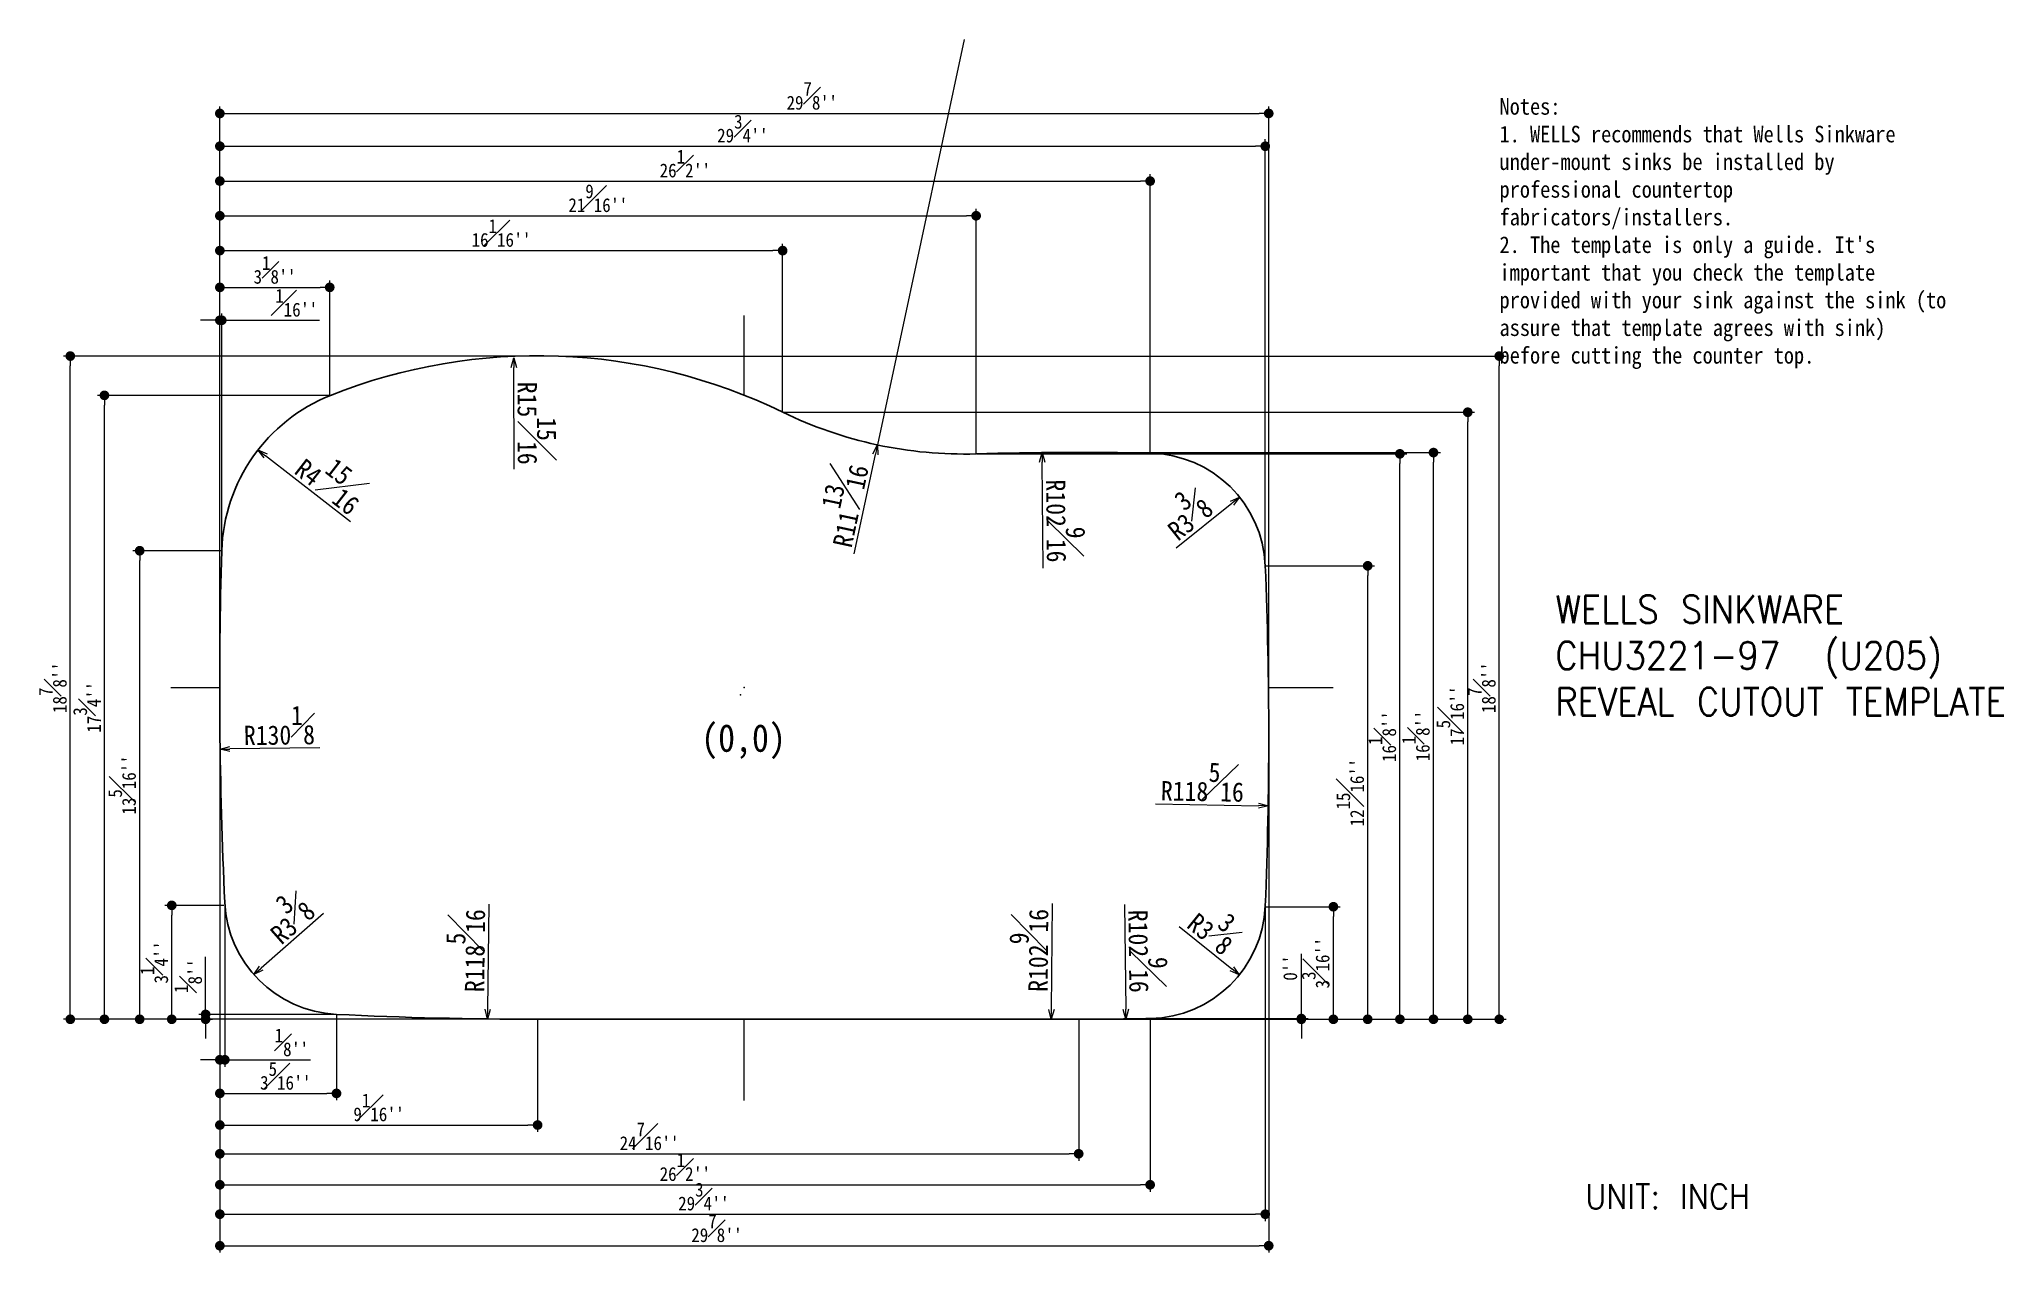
# Model space of a CAD drawing. Extents: x 9668 to 31952, y -16542 to -3912.
# Drawn here: x 28516 to 29938, y -14516 to -13638 of the extents above; entities that cross this region are included whole.
import ezdxf

# ---------------------------------------------------------------- set-up
doc = ezdxf.new("R2010")
doc.units = 0
doc.header["$LTSCALE"] = 40
doc.header["$MEASUREMENT"] = 0
doc.layers.get('0').update_dxf_attribs({"linetype": 'CONTINUOUS'})
doc.layers.get('DEFPOINTS').update_dxf_attribs({"color": 5, "linetype": 'CONTINUOUS'})
doc.layers.add('DIM', color=5, linetype='CONTINUOUS')
doc.styles.get("Standard").update_dxf_attribs({"font": 'SimSun.ttf', "width": 0.9})
doc.dimstyles.new('ISO-25', dxfattribs={"dimtxt": 2.5, "dimasz": 2.5, "dimexe": 1.25, "dimexo": 0.625, "dimtad": 1, "dimtxsty": 'STANDARD', "dimcen": 2.5, "dimadec": 0, "dimazin": 0, "dimtfac": 1, "dimtmove": 0, "dimatfit": 3, "dimfxl": 1, "dimarcsym": 0})

msp = doc.modelspace()

# ---------------------------------------------------------------- texts
at = {"color": 0, "insert": (29572.89542, -13680.69743), "char_height": 6, "width": 324.3841602, "attachment_point": 1}
msp.add_mtext("{\\H2x;\\C4;Notes: \\P1. WELLS recommends that Wells Sinkware under-mount sinks be installed by professional countertop fabricators/installers. \\P2. The template is only a guide. It's important that you check the template provided with your sink against the sink (to assure that template agrees with sink) before cutting the counter top.}", dxfattribs=at)
at = {"color": 102, "attachment_point": 1}
for s, insert, char_height, width in [('{\\Ftxt.shx|c0;\\C3;WELLS SINKWARE\\PCHU3221-97  (U205)  \\PREVEAL CUTOUT TEMPLATE}', (29613.2267, -14040.53098), 20, 422.1333333), ('{\\Ftxt.shx|c0;\\C3;UNIT: INCH}', (29634.91538, -14466.17012), 18, 177.03)]:
    msp.add_mtext(s, dxfattribs=dict(at, insert=insert, char_height=char_height, width=width))
at = {"layer": 'DIM', "insert": (28995.27687, -14133.52229), "char_height": 20, "width": 138.0682899, "attachment_point": 1}
msp.add_mtext('{\\C1;(0,0)}', dxfattribs=at)

# ---------------------------------------------------------------- blocks, each defined once
blk = doc.blocks.new('_Open30')
at = {"color": 0, "linetype": 'ByBlock', "lineweight": -2}
for p, q in [((-1, 0.27), (0, 0)), ((0, 0), (-1, -0.27)), ((0, 0), (-1, 0))]:
    blk.add_line(p, q, dxfattribs=at)
blk = doc.blocks.new('*D51')
at = {"color": 0, "lineweight": -2}
blk.add_line((28860, -13949.1), (28859.7, -13875.5), dxfattribs=at)
at = {"layer": 'DEFPOINTS', "color": 0}
for p in [(28859.7, -13868.5), (28861.2, -14273.5)]:
    blk.add_point(p, dxfattribs=at)
at = {"color": 0, "lineweight": -2, "xscale": 7, "yscale": 7, "zscale": 7, "rotation": 90.21573370055675}
blk.add_blockref('_Open30', (28859.7, -13868.5), dxfattribs=at)
at = {"color": 40, "insert": (28876.4, -13915.8), "char_height": 14, "attachment_point": 5, "rotation": 270.2157}
blk.add_mtext('R15{\\H1.000000x;\\S15#16;}', dxfattribs=at)
blk = doc.blocks.new('_DOT')
at = {"color": 0, "linetype": 'ByBlock'}
blk.add_line((-0.5, 0), (-1, 0), dxfattribs=at)
at = {"color": 0, "linetype": 'ByBlock', "const_width": 0.5}
blk.add_lwpolyline([(-0.25, 0, 1), (0.25, 0, 1)], format="xyb", close=True, dxfattribs=at)
blk = doc.blocks.new('*D52')
at = {"color": 0, "lineweight": -2}
blk.add_line((28741.5, -13987.1), (28680.1, -13939.5), dxfattribs=at)
at = {"layer": 'DEFPOINTS', "color": 0}
for p in [(28674.6, -13935.2), (28773.3, -14011.8)]:
    blk.add_point(p, dxfattribs=at)
at = {"color": 0, "lineweight": -2, "xscale": 7, "yscale": 7, "zscale": 7, "rotation": 142.1634274355949}
blk.add_blockref('_Open30', (28674.6, -13935.2), dxfattribs=at)
at = {"color": 40, "insert": (28728.9, -13956.4), "char_height": 14, "attachment_point": 5, "rotation": 322.1634}
blk.add_mtext('R4{\\H1.000000x;\\S15#16;}', dxfattribs=at)
blk = doc.blocks.new('*D53')
at = {"color": 0, "lineweight": -2}
blk.add_line((28721.9, -14270.5), (28676.9, -14310.1), dxfattribs=at)
at = {"layer": 'DEFPOINTS', "color": 0}
for p in [(28735.5, -14258.6), (28671.7, -14314.7)]:
    blk.add_point(p, dxfattribs=at)
at = {"color": 0, "lineweight": -2, "xscale": 7, "yscale": 7, "zscale": 7, "rotation": 221.3764234676}
blk.add_blockref('_Open30', (28671.7, -14314.7), dxfattribs=at)
at = {"color": 40, "insert": (28695.2, -14271.9), "char_height": 14, "attachment_point": 5, "rotation": 41.3764}
blk.add_mtext('R3{\\H1.000000x;\\S3#8;}', dxfattribs=at)
blk = doc.blocks.new('*D57')
at = {"color": 0, "lineweight": -2}
for p, q in [((29185.6, -13638.2), (29122.8, -13931.5)), ((29105.9, -14010.3), (29121.3, -13938.4))]:
    blk.add_line(p, q, dxfattribs=at)
at = {"layer": 'DEFPOINTS', "color": 0}
for p in [(29185.6, -13638.2), (29122.8, -13931.5)]:
    blk.add_point(p, dxfattribs=at)
at = {"color": 0, "lineweight": -2, "xscale": 7, "yscale": 7, "zscale": 7, "rotation": 77.911752538157}
blk.add_blockref('_Open30', (29122.8, -13931.5), dxfattribs=at)
at = {"color": 40, "insert": (29096.6, -13974.3), "char_height": 14, "attachment_point": 5, "rotation": 77.9118}
blk.add_mtext('R11{\\H1.000000x;\\S13#16;}', dxfattribs=at)
blk = doc.blocks.new('*D65')
at = {"color": 0, "lineweight": -2}
blk.add_line((29339, -14006), (29379.3, -13973.7), dxfattribs=at)
at = {"layer": 'DEFPOINTS', "color": 0}
for p in [(29384.8, -13969.3), (29318.5, -14022.5)]:
    blk.add_point(p, dxfattribs=at)
at = {"color": 0, "lineweight": -2, "xscale": 7, "yscale": 7, "zscale": 7, "rotation": 38.70371394275645}
blk.add_blockref('_Open30', (29384.8, -13969.3), dxfattribs=at)
at = {"color": 40, "insert": (29344.9, -13980), "char_height": 14, "attachment_point": 5, "rotation": 38.7037}
blk.add_mtext('R3{\\H1.000000x;\\S3#8;}', dxfattribs=at)
blk = doc.blocks.new('*D66')
at = {"color": 0, "lineweight": -2}
blk.add_line((29341.1, -14279.8), (29379.1, -14310.5), dxfattribs=at)
at = {"layer": 'DEFPOINTS', "color": 0}
for p in [(29318.5, -14261.5), (29384.6, -14314.9)]:
    blk.add_point(p, dxfattribs=at)
at = {"color": 0, "lineweight": -2, "xscale": 7, "yscale": 7, "zscale": 7, "rotation": 321.0542136184316}
blk.add_blockref('_Open30', (29384.6, -14314.9), dxfattribs=at)
at = {"color": 40, "insert": (29367.8, -14280), "char_height": 14, "attachment_point": 5, "rotation": 321.0542}
blk.add_mtext('R3{\\H1.000000x;\\S3#8;}', dxfattribs=at)
blk = doc.blocks.new('*D86')
at = {"color": 0, "lineweight": -2}
for p, q in [((28647, -14136), (28647, -14515.8)), ((29405.9, -14142.6), (29405.9, -14515.8)), ((28654, -14510.8), (29398.9, -14510.8))]:
    blk.add_line(p, q, dxfattribs=at)
at = {"layer": 'DEFPOINTS', "color": 0}
for p in [(28647, -14135.3), (29405.9, -14142), (29405.9, -14510.8)]:
    blk.add_point(p, dxfattribs=at)
at = {"color": 0, "lineweight": -2, "xscale": 7, "yscale": 7, "zscale": 7, "rotation": 180}
blk.add_blockref('_DOT', (28647, -14510.8), dxfattribs=at)
at = {"color": 0, "lineweight": -2, "xscale": 7, "yscale": 7, "zscale": 7}
blk.add_blockref('_DOT', (29405.9, -14510.8), dxfattribs=at)
at = {"color": 40, "insert": (29006.5, -14498.2), "char_height": 10, "attachment_point": 5}
blk.add_mtext("29{\\H1.000000x;\\S7#8;}''", dxfattribs=at)
blk = doc.blocks.new('*D90')
at = {"color": 0, "lineweight": -2}
for p, q in [((28891.3, -13867.3), (28533.8, -13867.3)), ((28538.8, -14340), (28538.8, -13874.3)), ((28876.3, -14347), (28533.8, -14347))]:
    blk.add_line(p, q, dxfattribs=at)
at = {"layer": 'DEFPOINTS', "color": 0}
for p in [(28538.8, -13867.3), (28891.9, -13867.3), (28876.9, -14347)]:
    blk.add_point(p, dxfattribs=at)
at = {"color": 0, "lineweight": -2, "xscale": 7, "yscale": 7, "zscale": 7}
for p, rotation in [((28538.8, -13867.3), 90), ((28538.8, -14347), 270)]:
    blk.add_blockref('_DOT', p, dxfattribs=dict(at, rotation=rotation))
at = {"color": 40, "insert": (28526.2, -14107.1), "char_height": 10, "attachment_point": 5, "rotation": 90}
blk.add_mtext("18{\\H1.000000x;\\S7#8;}''", dxfattribs=at)
blk = doc.blocks.new('*D91')
at = {"color": 0, "lineweight": -2}
for p, q in [((28647, -14334.7), (28647, -14405.6)), ((28731.4, -14344.1), (28731.4, -14405.6)), ((28654, -14400.6), (28724.4, -14400.6))]:
    blk.add_line(p, q, dxfattribs=at)
at = {"layer": 'DEFPOINTS', "color": 0}
for p in [(28647, -14334.1), (28731.4, -14343.5), (28731.4, -14400.6)]:
    blk.add_point(p, dxfattribs=at)
at = {"color": 0, "lineweight": -2, "xscale": 7, "yscale": 7, "zscale": 7, "rotation": 180}
blk.add_blockref('_DOT', (28647, -14400.6), dxfattribs=at)
at = {"color": 0, "lineweight": -2, "xscale": 7, "yscale": 7, "zscale": 7}
blk.add_blockref('_DOT', (28731.4, -14400.6), dxfattribs=at)
at = {"color": 40, "insert": (28694.5, -14388), "char_height": 10, "attachment_point": 5}
blk.add_mtext("3{\\H1.000000x;\\S5#16;}''", dxfattribs=at)
blk = doc.blocks.new('*D92')
at = {"color": 0, "lineweight": -2}
for p, q in [((28650.6, -14263.2), (28650.6, -14381.3)), ((28647, -14334.7), (28647, -14381.3)), ((28640, -14376.3), (28633, -14376.3)), ((28647, -14376.3), (28650.6, -14376.3)), ((28657.6, -14376.3), (28712.7, -14376.3))]:
    blk.add_line(p, q, dxfattribs=at)
at = {"layer": 'DEFPOINTS', "color": 0}
for p in [(28650.6, -14262.6), (28647, -14334.1), (28647, -14376.3)]:
    blk.add_point(p, dxfattribs=at)
at = {"color": 0, "lineweight": -2, "xscale": 7, "yscale": 7, "zscale": 7}
blk.add_blockref('_DOT', (28647, -14376.3), dxfattribs=at)
at = {"color": 0, "lineweight": -2, "xscale": 7, "yscale": 7, "zscale": 7, "rotation": 180}
blk.add_blockref('_DOT', (28650.6, -14376.3), dxfattribs=at)
at = {"color": 40, "insert": (28698.9, -14363.7), "char_height": 10, "attachment_point": 5}
blk.add_mtext("{\\H1.000000x;\\S1#8;}''", dxfattribs=at)
blk = doc.blocks.new('*D93')
at = {"color": 0, "lineweight": -2}
for p, q in [((28647, -14334.7), (28647, -14428.5)), ((28876.9, -14347.6), (28876.9, -14428.5)), ((28654, -14423.5), (28869.9, -14423.5))]:
    blk.add_line(p, q, dxfattribs=at)
at = {"layer": 'DEFPOINTS', "color": 0}
for p in [(28647, -14334.1), (28876.9, -14347), (28876.9, -14423.5)]:
    blk.add_point(p, dxfattribs=at)
at = {"color": 0, "lineweight": -2, "xscale": 7, "yscale": 7, "zscale": 7, "rotation": 180}
blk.add_blockref('_DOT', (28647, -14423.5), dxfattribs=at)
at = {"color": 0, "lineweight": -2, "xscale": 7, "yscale": 7, "zscale": 7}
blk.add_blockref('_DOT', (28876.9, -14423.5), dxfattribs=at)
at = {"color": 40, "insert": (28762, -14410.8), "char_height": 10, "attachment_point": 5}
blk.add_mtext("9{\\H1.000000x;\\S1#16;}''", dxfattribs=at)
blk = doc.blocks.new('*D94')
at = {"color": 0, "lineweight": -2}
for p, q in [((28647, -14334.7), (28647, -14449.3)), ((29268.4, -14347.6), (29268.4, -14449.3)), ((28654, -14444.3), (29261.4, -14444.3))]:
    blk.add_line(p, q, dxfattribs=at)
at = {"layer": 'DEFPOINTS', "color": 0}
for p in [(28647, -14334.1), (29268.4, -14347), (29268.4, -14444.3)]:
    blk.add_point(p, dxfattribs=at)
at = {"color": 0, "lineweight": -2, "xscale": 7, "yscale": 7, "zscale": 7, "rotation": 180}
blk.add_blockref('_DOT', (28647, -14444.3), dxfattribs=at)
at = {"color": 0, "lineweight": -2, "xscale": 7, "yscale": 7, "zscale": 7}
blk.add_blockref('_DOT', (29268.4, -14444.3), dxfattribs=at)
at = {"color": 40, "insert": (28957.7, -14431.6), "char_height": 10, "attachment_point": 5}
blk.add_mtext("24{\\H1.000000x;\\S7#16;}''", dxfattribs=at)
blk = doc.blocks.new('*D95')
at = {"color": 0, "lineweight": -2}
for p, q in [((28647, -14334.7), (28647, -14471.7)), ((29320.1, -14347.1), (29320.1, -14471.7)), ((28654, -14466.7), (29313.1, -14466.7))]:
    blk.add_line(p, q, dxfattribs=at)
at = {"layer": 'DEFPOINTS', "color": 0}
for p in [(28647, -14334.1), (29320.1, -14346.5), (29320.1, -14466.7)]:
    blk.add_point(p, dxfattribs=at)
at = {"color": 0, "lineweight": -2, "xscale": 7, "yscale": 7, "zscale": 7, "rotation": 180}
blk.add_blockref('_DOT', (28647, -14466.7), dxfattribs=at)
at = {"color": 0, "lineweight": -2, "xscale": 7, "yscale": 7, "zscale": 7}
blk.add_blockref('_DOT', (29320.1, -14466.7), dxfattribs=at)
at = {"color": 40, "insert": (28983.6, -14454), "char_height": 10, "attachment_point": 5}
blk.add_mtext("26{\\H1.000000x;\\S1#2;}''", dxfattribs=at)
blk = doc.blocks.new('*D96')
at = {"color": 0, "lineweight": -2}
for p, q in [((29403.4, -14265.6), (29403.4, -14493)), ((28647, -14335.3), (28647, -14493)), ((28654, -14488), (29396.4, -14488))]:
    blk.add_line(p, q, dxfattribs=at)
at = {"layer": 'DEFPOINTS', "color": 0}
for p in [(29403.4, -14265), (28647, -14334.7), (29403.4, -14488)]:
    blk.add_point(p, dxfattribs=at)
at = {"color": 0, "lineweight": -2, "xscale": 7, "yscale": 7, "zscale": 7, "rotation": 180}
blk.add_blockref('_DOT', (28647, -14488), dxfattribs=at)
at = {"color": 0, "lineweight": -2, "xscale": 7, "yscale": 7, "zscale": 7}
blk.add_blockref('_DOT', (29403.4, -14488), dxfattribs=at)
at = {"color": 40, "insert": (28997, -14475.3), "char_height": 10, "attachment_point": 5}
blk.add_mtext("29{\\H1.000000x;\\S3#4;}''", dxfattribs=at)
blk = doc.blocks.new('*D97')
at = {"color": 0, "lineweight": -2}
for p, q in [((28649.9, -14264.6), (28607.2, -14264.6)), ((28612.2, -14340), (28612.2, -14271.6)), ((28629.9, -14347), (28607.2, -14347))]:
    blk.add_line(p, q, dxfattribs=at)
at = {"layer": 'DEFPOINTS', "color": 0}
for p in [(28612.2, -14264.6), (28650.6, -14264.6), (28630.5, -14347)]:
    blk.add_point(p, dxfattribs=at)
at = {"color": 0, "lineweight": -2, "xscale": 7, "yscale": 7, "zscale": 7}
for p, rotation in [((28612.2, -14264.6), 90), ((28612.2, -14347), 270)]:
    blk.add_blockref('_DOT', p, dxfattribs=dict(at, rotation=rotation))
at = {"color": 40, "insert": (28599.6, -14305.8), "char_height": 10, "attachment_point": 5, "rotation": 90}
blk.add_mtext("3{\\H1.000000x;\\S1#4;}''", dxfattribs=at)
blk = doc.blocks.new('*D98')
at = {"color": 0, "lineweight": -2}
for p, q in [((28647.8, -14008.1), (28584, -14008.1)), ((28589, -14340), (28589, -14015.1)), ((28607.8, -14347), (28584, -14347))]:
    blk.add_line(p, q, dxfattribs=at)
at = {"layer": 'DEFPOINTS', "color": 0}
for p in [(28589, -14008.1), (28648.4, -14008.1), (28608.5, -14347)]:
    blk.add_point(p, dxfattribs=at)
at = {"color": 0, "lineweight": -2, "xscale": 7, "yscale": 7, "zscale": 7}
for p, rotation in [((28589, -14008.1), 90), ((28589, -14347), 270)]:
    blk.add_blockref('_DOT', p, dxfattribs=dict(at, rotation=rotation))
at = {"color": 40, "insert": (28576.3, -14177.5), "char_height": 10, "attachment_point": 5, "rotation": 90}
blk.add_mtext("13{\\H1.000000x;\\S5#16;}''", dxfattribs=at)
blk = doc.blocks.new('*D99')
at = {"color": 0, "lineweight": -2}
for p, q in [((28726.5, -13895.7), (28558.5, -13895.7)), ((28563.5, -14340), (28563.5, -13902.7)), ((28607.8, -14347), (28558.5, -14347))]:
    blk.add_line(p, q, dxfattribs=at)
at = {"layer": 'DEFPOINTS', "color": 0}
for p in [(28563.5, -13895.7), (28727.1, -13895.7), (28608.5, -14347)]:
    blk.add_point(p, dxfattribs=at)
at = {"color": 0, "lineweight": -2, "xscale": 7, "yscale": 7, "zscale": 7}
for p, rotation in [((28563.5, -13895.7), 90), ((28563.5, -14347), 270)]:
    blk.add_blockref('_DOT', p, dxfattribs=dict(at, rotation=rotation))
at = {"color": 40, "insert": (28550.9, -14121.3), "char_height": 10, "attachment_point": 5, "rotation": 90}
blk.add_mtext("17{\\H1.000000x;\\S3#4;}''", dxfattribs=at)
blk = doc.blocks.new('*D100')
at = {"color": 0, "lineweight": -2}
for p, q in [((28636.7, -14336.5), (28636.7, -14301.9)), ((28609.1, -14347), (28641.7, -14347)), ((28730.7, -14343.5), (28631.7, -14343.5)), ((28636.7, -14347), (28636.7, -14343.5)), ((28636.7, -14354), (28636.7, -14361))]:
    blk.add_line(p, q, dxfattribs=at)
at = {"layer": 'DEFPOINTS', "color": 0}
for p in [(28608.5, -14347), (28636.7, -14343.5), (28731.4, -14343.5)]:
    blk.add_point(p, dxfattribs=at)
at = {"color": 0, "lineweight": -2, "xscale": 7, "yscale": 7, "zscale": 7}
for p, rotation in [((28636.7, -14343.5), 270), ((28636.7, -14347), 90)]:
    blk.add_blockref('_DOT', p, dxfattribs=dict(at, rotation=rotation))
at = {"color": 40, "insert": (28624, -14315.7), "char_height": 10, "attachment_point": 5, "rotation": 90}
blk.add_mtext("{\\H1.000000x;\\S1#8;}''", dxfattribs=at)
blk = doc.blocks.new('*D101')
at = {"color": 0, "lineweight": -2}
for p, q in [((29242.5, -13937.1), (29530.1, -13937.1)), ((29525.1, -14340), (29525.1, -13944.1)), ((29269, -14347), (29530.1, -14347))]:
    blk.add_line(p, q, dxfattribs=at)
at = {"layer": 'DEFPOINTS', "color": 0}
for p in [(29241.9, -13937.1), (29525.1, -13937.1), (29268.4, -14347)]:
    blk.add_point(p, dxfattribs=at)
at = {"color": 0, "lineweight": -2, "xscale": 7, "yscale": 7, "zscale": 7}
for p, rotation in [((29525.1, -13937.1), 90), ((29525.1, -14347), 270)]:
    blk.add_blockref('_DOT', p, dxfattribs=dict(at, rotation=rotation))
at = {"color": 40, "insert": (29512.4, -14142), "char_height": 10, "attachment_point": 5, "rotation": 90}
blk.add_mtext("16{\\H1.000000x;\\S1#8;}''", dxfattribs=at)
blk = doc.blocks.new('*D102')
at = {"color": 0, "lineweight": -2}
for p, q in [((29404, -14265.6), (29457.7, -14265.6)), ((29452.7, -14340), (29452.7, -14272.6)), ((29269, -14347), (29457.7, -14347))]:
    blk.add_line(p, q, dxfattribs=at)
at = {"layer": 'DEFPOINTS', "color": 0}
for p in [(29403.4, -14265.6), (29452.7, -14265.6), (29268.4, -14347)]:
    blk.add_point(p, dxfattribs=at)
at = {"color": 0, "lineweight": -2, "xscale": 7, "yscale": 7, "zscale": 7}
for p, rotation in [((29452.7, -14265.6), 90), ((29452.7, -14347), 270)]:
    blk.add_blockref('_DOT', p, dxfattribs=dict(at, rotation=rotation))
at = {"color": 40, "insert": (29439.9, -14306.3), "char_height": 10, "attachment_point": 5, "rotation": 90}
blk.add_mtext("3{\\H1.000000x;\\S3#16;}''", dxfattribs=at)
blk = doc.blocks.new('*D103')
at = {"color": 0, "lineweight": -2}
for p, q in [((29429.5, -14339.5), (29429.5, -14299.6)), ((29269, -14347), (29434.5, -14347)), ((29320.8, -14346.5), (29434.5, -14346.5)), ((29429.5, -14347), (29429.5, -14346.5)), ((29429.5, -14354), (29429.5, -14361))]:
    blk.add_line(p, q, dxfattribs=at)
at = {"layer": 'DEFPOINTS', "color": 0}
for p in [(29268.4, -14347), (29320.1, -14346.5), (29429.5, -14346.5)]:
    blk.add_point(p, dxfattribs=at)
at = {"color": 0, "lineweight": -2, "xscale": 7, "yscale": 7, "zscale": 7}
for p, rotation in [((29429.5, -14346.5), 270), ((29429.5, -14347), 90)]:
    blk.add_blockref('_DOT', p, dxfattribs=dict(at, rotation=rotation))
at = {"color": 40, "insert": (29421.5, -14309.9), "char_height": 10, "attachment_point": 5, "rotation": 90}
blk.add_mtext("0''", dxfattribs=at)
blk = doc.blocks.new('*D104')
at = {"color": 0, "lineweight": -2}
for p, q in [((29404, -14019), (29482.5, -14019)), ((29477.5, -14340), (29477.5, -14026)), ((29269, -14347), (29482.5, -14347))]:
    blk.add_line(p, q, dxfattribs=at)
at = {"layer": 'DEFPOINTS', "color": 0}
for p in [(29403.4, -14019), (29477.5, -14019), (29268.4, -14347)]:
    blk.add_point(p, dxfattribs=at)
at = {"color": 0, "lineweight": -2, "xscale": 7, "yscale": 7, "zscale": 7}
for p, rotation in [((29477.5, -14019), 90), ((29477.5, -14347), 270)]:
    blk.add_blockref('_DOT', p, dxfattribs=dict(at, rotation=rotation))
at = {"color": 40, "insert": (29464.8, -14183), "char_height": 10, "attachment_point": 5, "rotation": 90}
blk.add_mtext("12{\\H1.000000x;\\S15#16;}''", dxfattribs=at)
blk = doc.blocks.new('*D106')
at = {"color": 0, "lineweight": -2}
for p, q in [((29194.8, -13938), (29505.8, -13938)), ((29500.8, -14340), (29500.8, -13945)), ((29269, -14347), (29505.8, -14347))]:
    blk.add_line(p, q, dxfattribs=at)
at = {"layer": 'DEFPOINTS', "color": 0}
for p in [(29194.2, -13938), (29500.8, -13938), (29268.4, -14347)]:
    blk.add_point(p, dxfattribs=at)
at = {"color": 0, "lineweight": -2, "xscale": 7, "yscale": 7, "zscale": 7}
for p, rotation in [((29500.8, -13938), 90), ((29500.8, -14347), 270)]:
    blk.add_blockref('_DOT', p, dxfattribs=dict(at, rotation=rotation))
at = {"color": 40, "insert": (29488.1, -14142.5), "char_height": 10, "attachment_point": 5, "rotation": 90}
blk.add_mtext("16{\\H1.000000x;\\S1#8;}''", dxfattribs=at)
blk = doc.blocks.new('*D107')
at = {"color": 0, "lineweight": -2}
for p, q in [((29054.9, -13907.9), (29554.9, -13907.9)), ((29549.9, -14340), (29549.9, -13914.9)), ((29269, -14347), (29554.9, -14347))]:
    blk.add_line(p, q, dxfattribs=at)
at = {"layer": 'DEFPOINTS', "color": 0}
for p in [(29054.2, -13907.9), (29549.9, -13907.9), (29268.4, -14347)]:
    blk.add_point(p, dxfattribs=at)
at = {"color": 0, "lineweight": -2, "xscale": 7, "yscale": 7, "zscale": 7}
for p, rotation in [((29549.9, -13907.9), 90), ((29549.9, -14347), 270)]:
    blk.add_blockref('_DOT', p, dxfattribs=dict(at, rotation=rotation))
at = {"color": 40, "insert": (29537.2, -14127.4), "char_height": 10, "attachment_point": 5, "rotation": 90}
blk.add_mtext("17{\\H1.000000x;\\S5#16;}''", dxfattribs=at)
blk = doc.blocks.new('*D108')
at = {"color": 0, "lineweight": -2}
for p, q in [((28892.6, -13867.3), (29577.7, -13867.3)), ((29572.7, -14340), (29572.7, -13874.3)), ((29269, -14347), (29577.7, -14347))]:
    blk.add_line(p, q, dxfattribs=at)
at = {"layer": 'DEFPOINTS', "color": 0}
for p in [(28891.9, -13867.3), (29572.7, -13867.3), (29268.4, -14347)]:
    blk.add_point(p, dxfattribs=at)
at = {"color": 0, "lineweight": -2, "xscale": 7, "yscale": 7, "zscale": 7}
for p, rotation in [((29572.7, -13867.3), 90), ((29572.7, -14347), 270)]:
    blk.add_blockref('_DOT', p, dxfattribs=dict(at, rotation=rotation))
at = {"color": 40, "insert": (29560.1, -14107.1), "char_height": 10, "attachment_point": 5, "rotation": 90}
blk.add_mtext("18{\\H1.000000x;\\S7#8;}''", dxfattribs=at)
blk = doc.blocks.new('*D109')
at = {"color": 0, "lineweight": -2}
for p, q in [((28647, -14078), (28647, -13812.6)), ((28726.5, -13895.1), (28726.5, -13812.6)), ((28654, -13817.6), (28719.5, -13817.6))]:
    blk.add_line(p, q, dxfattribs=at)
at = {"layer": 'DEFPOINTS', "color": 0}
for p in [(28726.5, -13817.6), (28726.5, -13895.7), (28647, -14078.6)]:
    blk.add_point(p, dxfattribs=at)
at = {"color": 0, "lineweight": -2, "xscale": 7, "yscale": 7, "zscale": 7, "rotation": 180}
blk.add_blockref('_DOT', (28647, -13817.6), dxfattribs=at)
at = {"color": 0, "lineweight": -2, "xscale": 7, "yscale": 7, "zscale": 7}
blk.add_blockref('_DOT', (28726.5, -13817.6), dxfattribs=at)
at = {"color": 40, "insert": (28686.7, -13805), "char_height": 10, "attachment_point": 5}
blk.add_mtext("3{\\H1.000000x;\\S1#8;}''", dxfattribs=at)
blk = doc.blocks.new('*D110')
at = {"color": 0, "lineweight": -2}
for p, q in [((28647, -13934.3), (28647, -13786)), ((29054.2, -13907.2), (29054.2, -13786)), ((28654, -13791), (29047.2, -13791))]:
    blk.add_line(p, q, dxfattribs=at)
at = {"layer": 'DEFPOINTS', "color": 0}
for p in [(29054.2, -13791), (29054.2, -13907.9), (28647, -13935)]:
    blk.add_point(p, dxfattribs=at)
at = {"color": 0, "lineweight": -2, "xscale": 7, "yscale": 7, "zscale": 7, "rotation": 180}
blk.add_blockref('_DOT', (28647, -13791), dxfattribs=at)
at = {"color": 0, "lineweight": -2, "xscale": 7, "yscale": 7, "zscale": 7}
blk.add_blockref('_DOT', (29054.2, -13791), dxfattribs=at)
at = {"color": 40, "insert": (28850.6, -13778.3), "char_height": 10, "attachment_point": 5}
blk.add_mtext("16{\\H1.000000x;\\S1#16;}''", dxfattribs=at)
blk = doc.blocks.new('*D111')
at = {"color": 0, "lineweight": -2}
for p, q in [((28647, -13934.3), (28647, -13760.8)), ((28654, -13765.8), (29187.2, -13765.8)), ((29194.2, -13937.4), (29194.2, -13760.8))]:
    blk.add_line(p, q, dxfattribs=at)
at = {"layer": 'DEFPOINTS', "color": 0}
for p in [(29194.2, -13765.8), (28647, -13935), (29194.2, -13938)]:
    blk.add_point(p, dxfattribs=at)
at = {"color": 0, "lineweight": -2, "xscale": 7, "yscale": 7, "zscale": 7, "rotation": 180}
blk.add_blockref('_DOT', (28647, -13765.8), dxfattribs=at)
at = {"color": 0, "lineweight": -2, "xscale": 7, "yscale": 7, "zscale": 7}
blk.add_blockref('_DOT', (29194.2, -13765.8), dxfattribs=at)
at = {"color": 40, "insert": (28920.6, -13753.1), "char_height": 10, "attachment_point": 5}
blk.add_mtext("21{\\H1.000000x;\\S9#16;}''", dxfattribs=at)
blk = doc.blocks.new('*D112')
at = {"color": 0, "lineweight": -2}
for p, q in [((28647, -13934.3), (28647, -13735.7)), ((28654, -13740.7), (29313.1, -13740.7)), ((29320.1, -13936.9), (29320.1, -13735.7))]:
    blk.add_line(p, q, dxfattribs=at)
at = {"layer": 'DEFPOINTS', "color": 0}
for p in [(29320.1, -13740.7), (28647, -13935), (29320.1, -13937.5)]:
    blk.add_point(p, dxfattribs=at)
at = {"color": 0, "lineweight": -2, "xscale": 7, "yscale": 7, "zscale": 7, "rotation": 180}
blk.add_blockref('_DOT', (28647, -13740.7), dxfattribs=at)
at = {"color": 0, "lineweight": -2, "xscale": 7, "yscale": 7, "zscale": 7}
blk.add_blockref('_DOT', (29320.1, -13740.7), dxfattribs=at)
at = {"color": 40, "insert": (28983.6, -13728.1), "char_height": 10, "attachment_point": 5}
blk.add_mtext("26{\\H1.000000x;\\S1#2;}''", dxfattribs=at)
blk = doc.blocks.new('*D113')
at = {"color": 0, "lineweight": -2}
for p, q in [((28647, -13934.3), (28647, -13710.5)), ((28654, -13715.5), (29396.4, -13715.5)), ((29403.4, -14018.4), (29403.4, -13710.5))]:
    blk.add_line(p, q, dxfattribs=at)
at = {"layer": 'DEFPOINTS', "color": 0}
for p in [(29403.4, -13715.5), (28647, -13935), (29403.4, -14019)]:
    blk.add_point(p, dxfattribs=at)
at = {"color": 0, "lineweight": -2, "xscale": 7, "yscale": 7, "zscale": 7, "rotation": 180}
blk.add_blockref('_DOT', (28647, -13715.5), dxfattribs=at)
at = {"color": 0, "lineweight": -2, "xscale": 7, "yscale": 7, "zscale": 7}
blk.add_blockref('_DOT', (29403.4, -13715.5), dxfattribs=at)
at = {"color": 40, "insert": (29025.2, -13702.8), "char_height": 10, "attachment_point": 5}
blk.add_mtext("29{\\H1.000000x;\\S3#4;}''", dxfattribs=at)
blk = doc.blocks.new('*D114')
at = {"color": 0, "lineweight": -2}
for p, q in [((28647, -13844.5), (28647, -13686.8)), ((29405.9, -14142), (29405.9, -13686.8)), ((28654, -13691.8), (29398.9, -13691.8))]:
    blk.add_line(p, q, dxfattribs=at)
at = {"layer": 'DEFPOINTS', "color": 0}
for p in [(29405.9, -13691.8), (28647, -13845.1), (29405.9, -14142.6)]:
    blk.add_point(p, dxfattribs=at)
at = {"color": 0, "lineweight": -2, "xscale": 7, "yscale": 7, "zscale": 7, "rotation": 180}
blk.add_blockref('_DOT', (28647, -13691.8), dxfattribs=at)
at = {"color": 0, "lineweight": -2, "xscale": 7, "yscale": 7, "zscale": 7}
blk.add_blockref('_DOT', (29405.9, -13691.8), dxfattribs=at)
at = {"color": 40, "insert": (29075.4, -13679.1), "char_height": 10, "attachment_point": 5}
blk.add_mtext("29{\\H1.000000x;\\S7#8;}''", dxfattribs=at)
blk = doc.blocks.new('*D115')
at = {"color": 0, "lineweight": -2}
for p, q in [((28640, -13841.4), (28633, -13841.4)), ((28647, -13844.5), (28647, -13836.4)), ((28647, -13841.4), (28648.4, -13841.4)), ((28648.4, -14007.5), (28648.4, -13836.4)), ((28655.4, -13841.4), (28719, -13841.4))]:
    blk.add_line(p, q, dxfattribs=at)
at = {"layer": 'DEFPOINTS', "color": 0}
for p in [(28647, -13841.4), (28647, -13845.1), (28648.4, -14008.1)]:
    blk.add_point(p, dxfattribs=at)
at = {"color": 0, "lineweight": -2, "xscale": 7, "yscale": 7, "zscale": 7}
blk.add_blockref('_DOT', (28647, -13841.4), dxfattribs=at)
at = {"color": 0, "lineweight": -2, "xscale": 7, "yscale": 7, "zscale": 7, "rotation": 180}
blk.add_blockref('_DOT', (28648.4, -13841.4), dxfattribs=at)
at = {"color": 40, "insert": (28702.4, -13828.7), "char_height": 10, "attachment_point": 5}
blk.add_mtext("{\\H1.000000x;\\S1#16;}''", dxfattribs=at)
blk = doc.blocks.new('*D54')
at = {"color": 0, "lineweight": -2}
blk.add_line((28719.3, -14150.6), (28654.2, -14151.5), dxfattribs=at)
at = {"layer": 'DEFPOINTS', "color": 0}
for p in [(31951.9, -14107), (28647.2, -14151.6)]:
    blk.add_point(p, dxfattribs=at)
at = {"color": 0, "lineweight": -2, "xscale": 7, "yscale": 7, "zscale": 7, "rotation": 180.7737359146976}
blk.add_blockref('_Open30', (28647.2, -14151.6), dxfattribs=at)
at = {"color": 40, "insert": (28690, -14134.5), "char_height": 14, "attachment_point": 5, "rotation": 0.7737}
blk.add_mtext('R130{\\H1.000000x;\\S1#8;}', dxfattribs=at)
blk = doc.blocks.new('*D55')
at = {"color": 0, "lineweight": -2}
blk.add_line((29249.2, -14263.2), (29248.6, -14339.9), dxfattribs=at)
at = {"layer": 'DEFPOINTS', "color": 0}
for p in [(29268.4, -11742), (29248.6, -14346.9)]:
    blk.add_point(p, dxfattribs=at)
at = {"color": 0, "lineweight": -2, "xscale": 7, "yscale": 7, "zscale": 7, "rotation": 269.5639371039511}
blk.add_blockref('_Open30', (29248.6, -14346.9), dxfattribs=at)
at = {"color": 40, "insert": (29232.3, -14297.1), "char_height": 14, "attachment_point": 5, "rotation": 89.5639}
blk.add_mtext('R102{\\H1.000000x;\\S9#16;}', dxfattribs=at)
blk = doc.blocks.new('*D56')
at = {"color": 0, "lineweight": -2}
blk.add_line((29242.8, -14020.7), (29242, -13944.1), dxfattribs=at)
at = {"layer": 'DEFPOINTS', "color": 0}
for p in [(29241.9, -13937.1), (29268.4, -16542)]:
    blk.add_point(p, dxfattribs=at)
at = {"color": 0, "lineweight": -2, "xscale": 7, "yscale": 7, "zscale": 7, "rotation": 90.582630613486}
blk.add_blockref('_Open30', (29241.9, -13937.1), dxfattribs=at)
at = {"color": 40, "insert": (29259, -13986.5), "char_height": 14, "attachment_point": 5, "rotation": 270.5826}
blk.add_mtext('R102{\\H1.000000x;\\S9#16;}', dxfattribs=at)
blk = doc.blocks.new('*D61')
at = {"color": 0, "lineweight": -2}
blk.add_line((28841.7, -14263.7), (28840.7, -14339.8), dxfattribs=at)
at = {"layer": 'DEFPOINTS', "color": 0}
for p in [(28876.9, -11342), (28840.7, -14346.8)]:
    blk.add_point(p, dxfattribs=at)
at = {"color": 0, "lineweight": -2, "xscale": 7, "yscale": 7, "zscale": 7, "rotation": 269.3089034341217}
blk.add_blockref('_Open30', (28840.7, -14346.8), dxfattribs=at)
at = {"color": 40, "insert": (28824.7, -14297.3), "char_height": 14, "attachment_point": 5, "rotation": 89.3089}
blk.add_mtext('R118{\\H1.000000x;\\S5#16;}', dxfattribs=at)
blk = doc.blocks.new('*D64')
at = {"color": 0, "lineweight": -2}
blk.add_line((29323.9, -14191.2), (29398.5, -14192.5), dxfattribs=at)
at = {"layer": 'DEFPOINTS', "color": 0}
for p in [(26400.9, -14142), (29405.5, -14192.6)]:
    blk.add_point(p, dxfattribs=at)
at = {"color": 0, "lineweight": -2, "xscale": 7, "yscale": 7, "zscale": 7, "rotation": 359.0349875469864}
blk.add_blockref('_Open30', (29405.5, -14192.6), dxfattribs=at)
at = {"color": 40, "insert": (29358, -14175.3), "char_height": 14, "attachment_point": 5, "rotation": 359.035}
blk.add_mtext('R118{\\H1.000000x;\\S5#16;}', dxfattribs=at)
blk = doc.blocks.new('*D89')
at = {"color": 0, "lineweight": -2}
blk.add_line((29301.5, -14264), (29302.5, -14339.8), dxfattribs=at)
at = {"layer": 'DEFPOINTS', "color": 0}
for p in [(29268.4, -11742), (29302.6, -14346.8)]:
    blk.add_point(p, dxfattribs=at)
at = {"color": 0, "lineweight": -2, "xscale": 7, "yscale": 7, "zscale": 7, "rotation": 270.7528579794571}
blk.add_blockref('_Open30', (29302.6, -14346.8), dxfattribs=at)
at = {"color": 40, "insert": (29318.6, -14297.7), "char_height": 14, "attachment_point": 5, "rotation": 270.7529}
blk.add_mtext('R102{\\H1.000000x;\\S9#16;}', dxfattribs=at)

# ---------------------------------------------------------------- dimensions: what is measured, and where the dimension line sits
at = {"color": 102}
for center, mpoint, picture, middle in [((28876.9024252863, -11341.9790309151), (28840.65726306, -14346.7604353129), '*D61', (28841.2519706863, -14297.4582303668)), ((29268.40243, -11741.97903), (29248.57666, -14346.90359), '*D55', (29248.95505, -14297.18616)), ((29268.4024252863, -11741.9790309141), (29302.6307509745, -14346.7541501376), '*D89', (29301.9895540487, -14297.9590728073)), ((28861.2238997545, -14273.5455718921), (28859.6989716879, -13868.5484427734), '*D51', (28859.8770619496, -13915.846440828)), ((28773.3259018512, -14011.8407911403), (28674.6054486375, -13935.1643794005), '*D52', (28718.7537804103, -13969.4544941076)), ((29268.4024252863, -16541.9790309135), (29241.913099127, -13937.1137147039), '*D56', (29242.4172119008, -13986.6863566095)), ((29318.456035, -14022.476176), (29384.789175, -13969.32625), '*D65', (29355.302723, -13992.952491)), ((31951.9024252863, -14106.979030915), (28647.2037780061, -14151.6091851229), '*D54', (28690.263184788, -14151.0276652417)), ((26400.9024252861, -14141.9790309151), (29405.4762141581, -14192.5887851582), '*D64', (29357.6946588345, -14191.7839412961)), ((28735.4718476698, -14258.5519156061), (28671.689281782, -14314.7371831482), '*D53', (28706.2109281695, -14284.3274949947)), ((29318.45604, -14261.48189), (29384.56403, -14314.91159), '*D66', (29357.38716, -14292.94674))]:
    dim = msp.add_radius_dim(center=center, mpoint=mpoint, dimstyle='ISO-25', override={"dimtxt": 14, "dimasz": 7, "dimexe": 5, "dimgap": 3, "dimdec": 4, "dimlfac": 0.03937, "dimdsep": 46, "dimlunit": 5, "dimblk1": 'DOT', "dimblk2": 'Open30', "dimsah": 1, "dimclrt": 40, "dimfrac": 1}, dxfattribs=at)
    dim.commit()
    dim.dimension.update_dxf_attribs({"geometry": picture, "text_midpoint": middle, "dimtype": 164})
dim = msp.add_radius_dim(center=(29185.60523, -13638.1592), mpoint=(29122.77983, -13931.50706), dimstyle='ISO-25', override={"dimtxt": 14, "dimasz": 7, "dimexe": 5, "dimgap": 3, "dimdec": 4, "dimlfac": 0.03937, "dimdsep": 46, "dimlunit": 5, "dimblk1": 'DOT', "dimblk2": 'Open30', "dimsah": 1, "dimclrt": 40, "dimfrac": 1}, dxfattribs=at)
dim.commit()
dim.dimension.update_dxf_attribs({"geometry": '*D57', "text_midpoint": (29096.63193, -13974.27795)})
for base, p1, p2, picture, middle in [((29405.90243, -13691.77581), (28647.02418, -13845.13522), (29405.90243, -14142.60403), '*D114', (29075.40452, -13691.77581)), ((29403.38482, -13715.50698), (28647.02418, -13934.97022), (29403.38482, -14018.9975), '*D113', (29025.2045, -13715.50698)), ((29320.14435, -13740.67642), (28647.02418, -13934.97022), (29320.14435, -13937.49294), '*D112', (28983.58427, -13740.67642)), ((29194.15571, -13765.84585), (28647.02418, -13934.97022), (29194.15571, -13938.03732), '*D111', (28920.58995, -13765.84585)), ((29054.24233, -13791.01528), (28647.02418, -13934.97022), (29054.24233, -13907.86977), '*D110', (28850.63326, -13791.01528)), ((28726.46138, -13817.62295), (28647.02418, -14078.60996), (28726.46138, -13895.70765), '*D109', (28686.74278, -13817.62295)), ((28647.02418, -13841.35415), (28648.38186, -14008.10108), (28647.02418, -13845.13522), '*D115', (28702.38756, -13841.35415)), ((29405.90243, -14510.83739), (28647.02418, -14135.3481), (29405.90243, -14141.97903), '*D86', (29006.45529, -14510.83739)), ((28647.02418, -14376.32389), (28650.56607, -14262.55306), (28647.02418, -14334.05656), '*D92', (28698.86565, -14376.32389)), ((29403.38482, -14487.96444), (28647.02418, -14334.68156), (29403.38482, -14264.96056), '*D96', (28997.02446, -14487.96444)), ((28731.35486, -14400.6314), (28647.02418, -14334.05656), (28731.35486, -14343.45215), '*D91', (28694.51293, -14400.6314)), ((28876.90243, -14423.50432), (28647.02418, -14334.05656), (28876.90243, -14346.97903), '*D93', (28761.9633, -14423.50432)), ((29268.40243, -14444.28655), (28647.02418, -14334.05656), (29268.40243, -14346.97903), '*D94', (28957.7133, -14444.28655)), ((29320.14435, -14466.65103), (28647.02418, -14334.05656), (29320.14435, -14346.46512), '*D95', (28983.58427, -14466.65103))]:
    dim = msp.add_linear_dim(base=base, p1=p1, p2=p2, dimstyle='ISO-25', override={"dimtxt": 10, "dimasz": 7, "dimexe": 5, "dimgap": 3, "dimdec": 4, "dimlfac": 0.03937, "dimdsep": 46, "dimlunit": 5, "dimpost": "''", "dimblk1": 'DOT', "dimblk2": 'DOT', "dimsah": 1, "dimclrt": 40, "dimfrac": 1}, dxfattribs=at)
    dim.commit()
    dim.dimension.update_dxf_attribs({"geometry": picture, "text_midpoint": middle, "dimtype": 160})
for base, p1, p2, picture, middle in [((28538.8172, -13867.2586), (28876.90243, -14346.97903), (28891.94802, -13867.2586), '*D90', (28538.8172, -14107.11881)), ((29572.7344, -13867.2586), (29268.40243, -14346.97903), (28891.94802, -13867.2586), '*D108', (29572.7344, -14107.11881)), ((28563.52154, -13895.70765), (28608.45726, -14346.97903), (28727.08638, -13895.70765), '*D99', (28563.52154, -14121.34334)), ((29549.91199, -13907.86977), (29268.40243, -14346.97903), (29054.24233, -13907.86977), '*D107', (29549.91199, -14127.4244)), ((29500.79409, -13938.03732), (29268.40243, -14346.97903), (29194.15571, -13938.03732), '*D106', (29500.79409, -14142.50818)), ((29525.10499, -13937.11371), (29268.40243, -14346.97903), (29241.9131, -13937.11371), '*D101', (29525.10499, -14142.04637)), ((28588.9525, -14008.10108), (28608.45726, -14346.97903), (28648.38186, -14008.10108), '*D98', (28588.9525, -14177.54006)), ((29477.47552, -14018.9975), (29268.40243, -14346.97903), (29403.38482, -14018.9975), '*D104', (29477.47552, -14182.98826)), ((28612.20367, -14264.55306), (28630.52124, -14346.97903), (28650.56607, -14264.55306), '*D97', (28612.20367, -14305.76605)), ((29452.66852, -14265.58556), (29268.40243, -14346.97903), (29403.38482, -14265.58556), '*D102', (29452.66852, -14306.2823)), ((28636.70015, -14343.45215), (28608.45726, -14346.97903), (28731.35486, -14343.45215), '*D100', (28636.70015, -14315.66049)), ((29429.53472, -14346.46512), (29268.40243, -14346.97903), (29320.14435, -14346.46512), '*D103', (29429.53472, -14309.90086))]:
    dim = msp.add_linear_dim(base=base, p1=p1, p2=p2, angle=90, dimstyle='ISO-25', override={"dimtxt": 10, "dimasz": 7, "dimexe": 5, "dimgap": 3, "dimdec": 4, "dimlfac": 0.03937, "dimdsep": 46, "dimlunit": 5, "dimpost": "''", "dimblk1": 'DOT', "dimblk2": 'DOT', "dimsah": 1, "dimclrt": 40, "dimfrac": 1}, dxfattribs=at)
    dim.commit()
    dim.dimension.update_dxf_attribs({"geometry": picture, "text_midpoint": middle, "dimtype": 160})

# ---------------------------------------------------------------- linework, layer by layer
at = {"color": 7, "lineweight": 30}
msp.add_line((28876.90243, -14346.97903), (29268.40243, -14346.97903), dxfattribs=at)
for centre, radius, start, end in [((28876.90243, -14271.97903), 405, 64.03154015, 111.71044645), ((28773.3259, -14011.84079), 125, 111.71044645, 178.28558707), ((29185.60523, -13638.1592), 300, 244.03154015, 271.63324358), ((29268.40243, -16541.97903), 2605, 88.86188523, 91.63324358), ((29318.45604, -14022.47618), 85, 2.34552124, 88.86188523), ((31951.90243, -14106.97903), 3305, 178.28558707, 182.69804254), ((26400.90243, -14141.97903), 3005, 357.65447876, 2.34552124), ((28735.47185, -14258.55192), 85, 182.69804254, 267.22378531), ((29318.45604, -14261.48189), 85, 271.13811477, 357.65447876), ((28876.90243, -11341.97903), 3005, 267.22378531, 270), ((29268.40243, -11741.97903), 2605, 270, 271.13811477)]:
    msp.add_arc(centre, radius, start, end, dxfattribs=at)
at = {"layer": 'DIM', "color": 1}
for p, q in [((29026.30051, -13895.5415), (29026.30051, -13837.94276)), ((28611.55458, -14106.97903), (28646.90243, -14106.97903)), ((29405.69859, -14106.97903), (29452.51604, -14106.97903)), ((29026.30051, -14405.79696), (29026.30051, -14346.97903))]:
    msp.add_line(p, q, dxfattribs=at)
at = {"layer": 'DIM'}
msp.add_point((29023.76975, -14112.41918), dxfattribs=at)
at = {"layer": 'DIM', "color": 1}
msp.add_point((29026.30051, -14106.97903), dxfattribs=at)

msp.set_redraw_order([(e.dxf.handle, doc.entitydb.next_handle()) for e in msp.query("TEXT MTEXT ATTDEF DIMENSION ARC_DIMENSION")])  # texts and dimensions are drawn at this point

doc.saveas('drawing.dxf')
